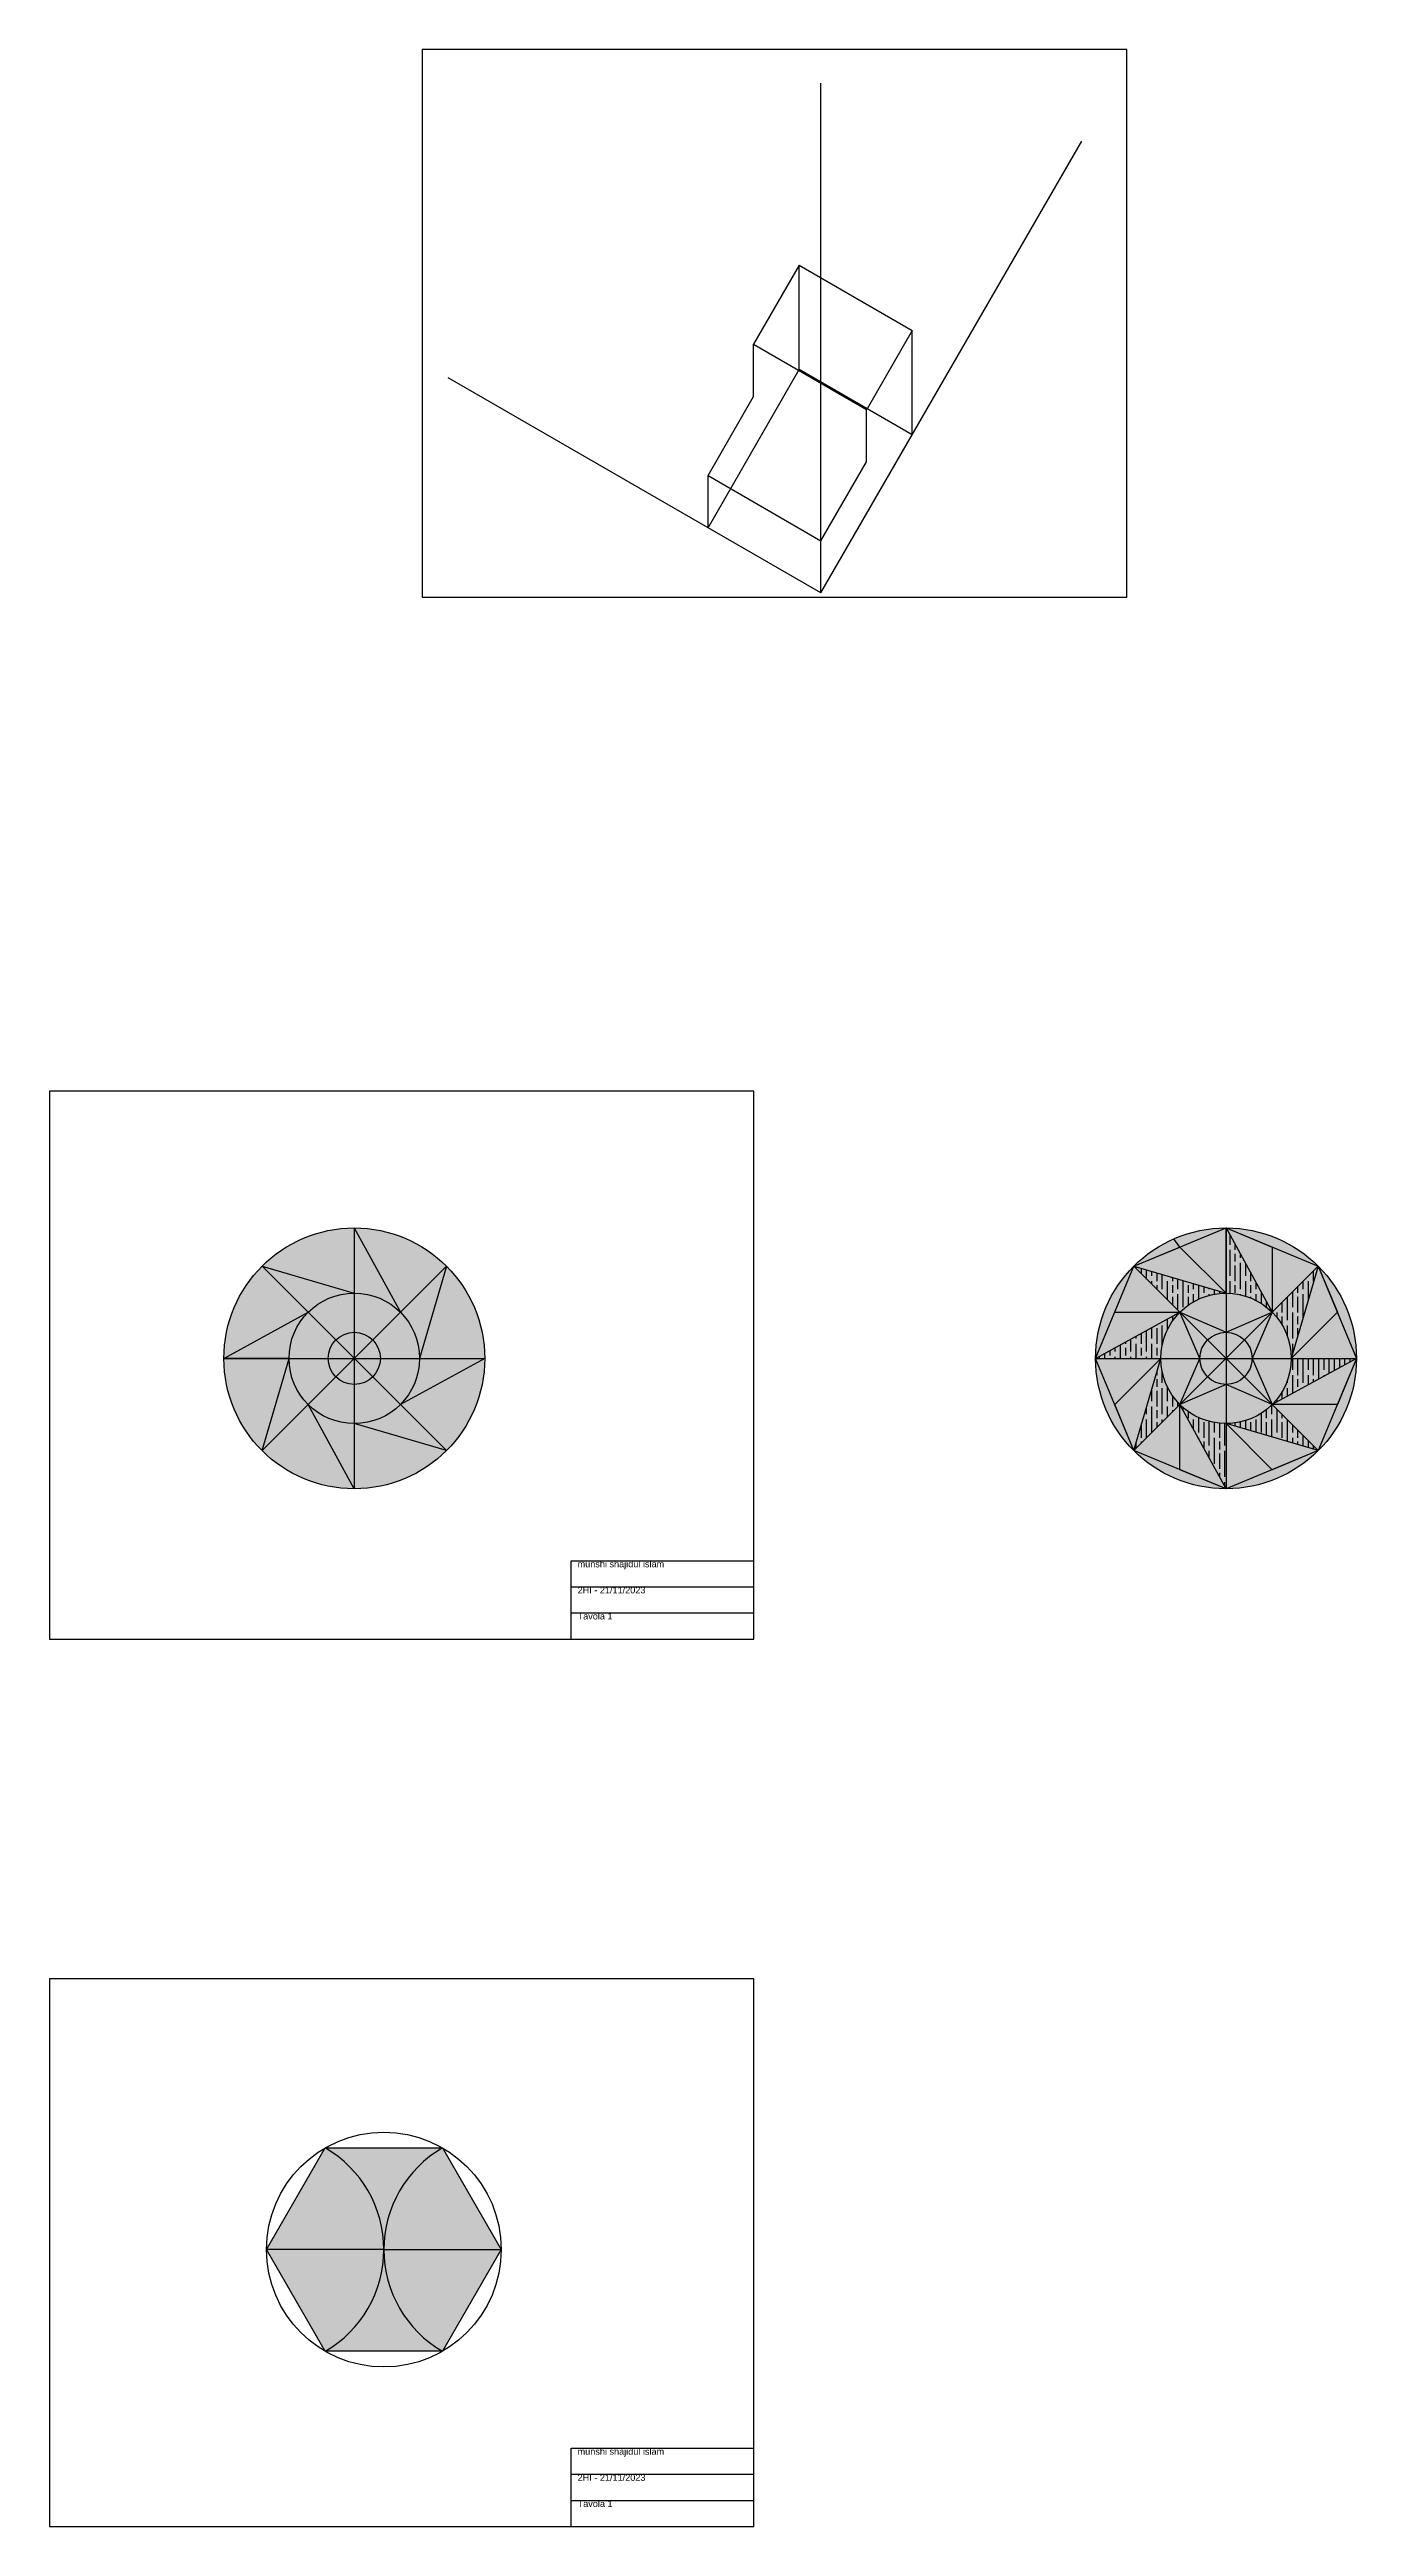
# Model space of a CAD drawing. Header units: millimetres. Extents: x 125 to 2789, y -715 to 698.
# Drawn here: x 495 to 996, y -251 to 698 of the extents above; entities that cross this region are included whole.
import ezdxf

# ---------------------------------------------------------------- set-up
doc = ezdxf.new("R2010")
doc.units = ezdxf.units.MM
doc.layers.add('squadratura', color=7, linetype='Continuous')
doc.styles.get("Standard").update_dxf_attribs({"font": 'arial.ttf'})

msp = doc.modelspace()

# ---------------------------------------------------------------- texts
at = {"layer": 'squadratura', "char_height": 2.5, "attachment_point": 1}
for s, insert in [('munshi shajidul islam', (697.88, 118.82)), ('munshi shajidul islam', (697.88, 118.82)), ('2HI - 21/11/2023', (697.88, 108.82)), ('2HI - 21/11/2023', (697.88, 108.82)), ('Tavola 1', (697.88, 98.82)), ('Tavola 1', (697.88, 98.82)), ('munshi shajidul islam', (697.88, -221.44)), ('2HI - 21/11/2023', (697.88, -231.44)), ('Tavola 1', (697.88, -241.44))]:
    msp.add_mtext_dynamic_manual_height_columns(s, width=70, gutter_width=12.5, heights=[0], dxfattribs=dict(at, insert=insert))

# ---------------------------------------------------------------- hatches: boundary and pattern name
h = msp.add_hatch(color=103)
h.set_gradient(color1=(0, 0, 255), color2=(255, 255, 0), tint=1, name='INVSPHERICAL')
h.paths.add_polyline_path([(594.6, 214.09), (576.93, 231.77, 0.198912), (562.28, 196.41)])
h.paths.add_polyline_path([(594.6, 214.09), (562.28, 196.41), (587.28, 196.41, -0.198912)])
h.paths.add_polyline_path([(605.21, 203.49), (594.6, 214.09, 0.198912), (587.28, 196.41), (602.28, 196.41, -0.198912)])
h.paths.add_polyline_path([(612.28, 221.41, 0.198912), (594.6, 214.09), (605.21, 203.49, -0.198912), (612.28, 206.41)])
h.paths.add_polyline_path([(612.28, 221.41), (576.93, 231.77), (594.6, 214.09, -0.198912)])
h.paths.add_polyline_path([(612.28, 246.41, 0.198912), (576.93, 231.77), (612.28, 221.41)])
h.paths.add_polyline_path([(612.28, 246.41), (612.28, 221.41, -0.198912), (629.96, 214.09)])
h.paths.add_polyline_path([(647.64, 231.77, 0.198912), (612.28, 246.41), (629.96, 214.09)])
h.paths.add_polyline_path([(629.96, 214.09, 0.198912), (612.28, 221.41), (612.28, 206.41, -0.198912), (619.35, 203.49)])
h.paths.add_polyline_path([(629.96, 214.09), (619.35, 203.49, -0.198912), (622.28, 196.41), (637.28, 196.41, 0.198912)])
h.paths.add_polyline_path([(612.28, 206.41), (612.28, 196.41), (619.35, 203.49, 0.198912)])
h.paths.add_polyline_path([(612.28, 206.41, 0.198912), (605.21, 203.49), (612.28, 196.41)])
h.paths.add_polyline_path([(605.21, 203.49, 0.198912), (602.28, 196.41), (612.28, 196.41)])
h.paths.add_polyline_path([(612.28, 196.41), (602.28, 196.41, 0.198912), (605.21, 189.34)])
h.paths.add_polyline_path([(612.28, 196.41), (612.28, 186.41, 0.198912), (619.35, 189.34)])
h.paths.add_polyline_path([(622.28, 196.41), (612.28, 196.41), (619.35, 189.34, 0.198912)])
h.paths.add_polyline_path([(619.35, 203.49), (612.28, 196.41), (622.28, 196.41, 0.198912)])
h.paths.add_polyline_path([(612.28, 196.41), (605.21, 189.34, 0.198912), (612.28, 186.41)])
h.paths.add_polyline_path([(612.28, 186.41, -0.198912), (605.21, 189.34), (594.6, 178.74, 0.198912), (612.28, 171.41)])
h.paths.add_polyline_path([(605.21, 189.34, -0.198912), (602.28, 196.41), (587.28, 196.41, 0.198912), (594.6, 178.74)])
h.paths.add_polyline_path([(619.35, 189.34, -0.198912), (612.28, 186.41), (612.28, 171.41, 0.198912), (629.96, 178.74)])
h.paths.add_polyline_path([(637.28, 196.41), (622.28, 196.41, -0.198912), (619.35, 189.34), (629.96, 178.74, 0.198912)])
h.paths.add_polyline_path([(647.64, 231.77), (637.28, 196.41), (662.28, 196.41, 0.198912)])
h.paths.add_polyline_path([(647.64, 231.77), (629.96, 214.09, -0.198912), (637.28, 196.41)])
h.paths.add_polyline_path([(662.28, 196.41), (637.28, 196.41, -0.198912), (629.96, 178.74)])
h.paths.add_polyline_path([(662.28, 196.41), (629.96, 178.74), (647.64, 161.06, 0.198912)])
h.paths.add_polyline_path([(629.96, 178.74, -0.198912), (612.28, 171.41), (647.64, 161.06)])
h.paths.add_polyline_path([(612.28, 171.41), (612.28, 146.41, 0.198912), (647.64, 161.06)])
h.paths.add_polyline_path([(612.28, 171.41, -0.198912), (594.6, 178.74), (612.28, 146.41)])
h.paths.add_polyline_path([(594.6, 178.74), (576.93, 161.06, 0.198912), (612.28, 146.41)])
h.paths.add_polyline_path([(587.28, 196.41), (562.28, 196.41, 0.198912), (576.93, 161.06)])
h.paths.add_polyline_path([(594.6, 178.74, -0.198912), (587.28, 196.41), (576.93, 161.06)])
h = msp.add_hatch(color=103)
h.set_gradient(color1=(0, 0, 255), color2=(255, 255, 0), tint=1, name='CURVED')
h.paths.add_polyline_path([(576.93, 231.77), (594.6, 214.09, -0.198912), (612.28, 221.41)])
h.paths.add_polyline_path([(629.96, 214.09), (612.28, 246.41), (612.28, 221.41, -0.198912)])
h.paths.add_polyline_path([(647.64, 231.77), (629.96, 214.09, -0.198912), (637.28, 196.41)])
h.paths.add_polyline_path([(637.28, 196.41, -0.198912), (629.96, 178.74), (662.28, 196.41)])
h.paths.add_polyline_path([(612.28, 171.41), (647.64, 161.06), (629.96, 178.74, -0.198912)])
h.paths.add_polyline_path([(612.28, 171.41, -0.198912), (594.6, 178.74), (612.28, 146.41)])
h.paths.add_polyline_path([(587.28, 196.41), (576.93, 161.06), (594.6, 178.74, -0.198912)])
h.paths.add_polyline_path([(562.28, 196.41), (587.28, 196.41, -0.198912), (594.6, 214.09)])
h = msp.add_hatch(color=103)
h.set_gradient(color1=(34, 52, 110), color2=(255, 255, 0), tint=1, name='SPHERICAL')
h.paths.add_polyline_path([(629.96, 214.09), (619.35, 203.49, -0.198912), (622.28, 196.41), (637.28, 196.41, 0.198912)])
h.paths.add_polyline_path([(637.28, 196.41), (622.28, 196.41, -0.198912), (619.35, 189.34), (629.96, 178.74, 0.198912)])
h.paths.add_polyline_path([(619.35, 189.34, -0.198912), (612.28, 186.41), (612.28, 171.41, 0.198912), (629.96, 178.74)])
h.paths.add_polyline_path([(612.28, 186.41, -0.198912), (605.21, 189.34), (594.6, 178.74, 0.198912), (612.28, 171.41)])
h.paths.add_polyline_path([(605.21, 189.34, -0.198912), (602.28, 196.41), (587.28, 196.41, 0.198912), (594.6, 178.74)])
h.paths.add_polyline_path([(605.21, 203.49), (594.6, 214.09, 0.198912), (587.28, 196.41), (602.28, 196.41, -0.198912)])
h.paths.add_polyline_path([(612.28, 221.41, 0.198912), (594.6, 214.09), (605.21, 203.49, -0.198912), (612.28, 206.41)])
h.paths.add_polyline_path([(629.96, 214.09, 0.198912), (612.28, 221.41), (612.28, 206.41, -0.198912), (619.35, 203.49)])
h.paths.add_polyline_path([(619.35, 203.49, 0.198912), (612.28, 206.41), (612.28, 196.41)])
h.paths.add_polyline_path([(612.28, 206.41, 0.198912), (605.21, 203.49), (612.28, 196.41)])
h.paths.add_polyline_path([(612.28, 196.41), (602.28, 196.41, 0.198912), (605.21, 189.34)])
h.paths.add_polyline_path([(612.28, 196.41), (612.28, 186.41, 0.198912), (619.35, 189.34)])
h.paths.add_polyline_path([(622.28, 196.41), (612.28, 196.41), (619.35, 189.34, 0.198912)])
h.paths.add_polyline_path([(612.28, 196.41), (605.21, 189.34, 0.198912), (612.28, 186.41)])
h.paths.add_polyline_path([(619.35, 203.49), (612.28, 196.41), (622.28, 196.41, 0.198912)])
h.paths.add_polyline_path([(605.21, 203.49, 0.198912), (602.28, 196.41), (612.28, 196.41)])
h.paths.add_polyline_path([(594.6, 214.09), (576.93, 231.77, 0.198912), (562.28, 196.41)])
h.paths.add_polyline_path([(612.28, 246.41, 0.198912), (576.93, 231.77), (612.28, 221.41)])
h.paths.add_polyline_path([(612.28, 246.41), (629.96, 214.09), (647.64, 231.77, 0.198912)])
h.paths.add_polyline_path([(647.64, 231.77), (637.28, 196.41), (662.28, 196.41, 0.198912)])
h.paths.add_polyline_path([(662.28, 196.41), (629.96, 178.74), (647.64, 161.06, 0.198912)])
h.paths.add_polyline_path([(612.28, 171.41), (612.28, 146.41, 0.198912), (647.64, 161.06)])
h.paths.add_polyline_path([(594.6, 178.74), (576.93, 161.06, 0.198912), (612.28, 146.41)])
h.paths.add_polyline_path([(587.28, 196.41), (562.28, 196.41, 0.198912), (576.93, 161.06)])
h = msp.add_hatch()
h.set_pattern_fill('GOST_WOOD', color=256)
h.paths.add_polyline_path([(946.44, 221.41), (911.08, 231.77), (928.76, 214.09, -0.198912)])
h.paths.add_polyline_path([(946.44, 246.41), (946.44, 221.41, -0.198912), (964.11, 214.09)])
h.paths.add_polyline_path([(981.79, 231.77), (964.11, 214.09, -0.198912), (971.44, 196.41)])
h.paths.add_polyline_path([(996.44, 196.41), (971.44, 196.41, -0.198912), (964.11, 178.74)])
h.paths.add_polyline_path([(964.11, 178.74, -0.198912), (946.44, 171.41), (981.79, 161.06)])
h.paths.add_polyline_path([(946.44, 171.41, -0.198912), (928.76, 178.74), (946.44, 146.41)])
h.paths.add_polyline_path([(928.76, 178.74, -0.198912), (921.44, 196.41), (911.08, 161.06)])
h.paths.add_polyline_path([(928.76, 214.09), (896.44, 196.41), (921.44, 196.41, -0.198912)])
h = msp.add_hatch(color=103)
h.set_gradient(color1=(0, 0, 255), color2=(255, 255, 0), name='INVSPHERICAL')
h.paths.add_polyline_path([(911.08, 231.77, 0.198912), (896.44, 196.41), (928.76, 214.09)])
h.paths.add_polyline_path([(946.44, 221.41), (946.44, 246.41, 0.198912), (911.08, 231.77)])
h.paths.add_polyline_path([(964.11, 214.09), (981.79, 231.77, 0.198912), (946.44, 246.41)])
h.paths.add_polyline_path([(971.44, 196.41), (996.44, 196.41, 0.198912), (981.79, 231.77)])
h.paths.add_polyline_path([(964.11, 178.74), (981.79, 161.06, 0.198912), (996.44, 196.41)])
h.paths.add_polyline_path([(946.44, 171.41), (946.44, 146.41, 0.198912), (981.79, 161.06)])
h.paths.add_polyline_path([(928.76, 178.74), (911.08, 161.06, 0.198912), (946.44, 146.41)])
h.paths.add_polyline_path([(921.44, 196.41), (896.44, 196.41, 0.198912), (911.08, 161.06)])
h = msp.add_hatch(color=103)
h.set_gradient(color1=(19, 103, 52), color2=(255, 255, 0), name='SPHERICAL')
h.paths.add_polyline_path([(911.08, 231.77), (928.76, 214.09, -0.198912), (946.44, 221.41)])
h.paths.add_polyline_path([(896.44, 196.41), (921.44, 196.41, -0.198912), (928.76, 214.09)])
h.paths.add_polyline_path([(911.08, 161.06), (928.76, 178.74, -0.198912), (921.44, 196.41)])
h.paths.add_polyline_path([(946.44, 146.41), (946.44, 171.41, -0.198912), (928.76, 178.74)])
h.paths.add_polyline_path([(981.79, 161.06), (964.11, 178.74, -0.198912), (946.44, 171.41)])
h.paths.add_polyline_path([(971.44, 196.41, -0.198912), (964.11, 178.74), (996.44, 196.41)])
h.paths.add_polyline_path([(981.79, 231.77), (964.11, 214.09, -0.198912), (971.44, 196.41)])
h.paths.add_polyline_path([(946.44, 246.41), (946.44, 221.41, -0.198912), (964.11, 214.09)])
h = msp.add_hatch(color=103)
h.set_gradient(color1=(248, 215, 49), color2=(255, 255, 0), name='INVCURVED')
h.paths.add_polyline_path([(946.44, 246.41, 0.198912), (911.08, 231.77)])
h.paths.add_polyline_path([(981.79, 231.77, 0.198912), (946.44, 246.41)])
h.paths.add_polyline_path([(981.79, 231.77), (996.44, 196.41, 0.198912)])
h.paths.add_polyline_path([(996.44, 196.41), (981.79, 161.06, 0.198912)])
h.paths.add_polyline_path([(981.79, 161.06), (946.44, 146.41, 0.198912)])
h.paths.add_polyline_path([(946.44, 146.41), (911.08, 161.06, 0.198912)])
h.paths.add_polyline_path([(911.08, 161.06), (896.44, 196.41, 0.198912)])
h.paths.add_polyline_path([(896.44, 196.41), (911.08, 231.77, 0.198912)])
h = msp.add_hatch(color=103)
h.set_gradient(color1=(16, 86, 137), color2=(255, 255, 0), name='INVCURVED')
h.paths.add_polyline_path([(946.44, 221.41), (928.76, 239.09), (911.08, 231.77)])
h.paths.add_polyline_path([(964.11, 214.09), (964.11, 239.09), (946.44, 246.41)])
h.paths.add_polyline_path([(989.11, 214.09), (981.79, 231.77), (971.44, 196.41)])
h.paths.add_polyline_path([(964.11, 178.74), (989.11, 178.74), (996.44, 196.41)])
h.paths.add_polyline_path([(964.11, 153.74), (981.79, 161.06), (946.44, 171.41)])
h.paths.add_polyline_path([(928.76, 178.74), (928.76, 153.74), (946.44, 146.41)])
h.paths.add_polyline_path([(903.76, 178.74), (911.08, 161.06), (921.44, 196.41)])
h.paths.add_polyline_path([(928.76, 214.09), (903.76, 214.09), (896.44, 196.41)])
h = msp.add_hatch(color=103)
h.set_gradient(color1=(39, 118, 187), color2=(229, 232, 120), tint=1, name='SPHERICAL')
h.paths.add_polyline_path([(629.96, 214.09), (619.35, 203.49, -0.198912), (622.28, 196.41), (637.28, 196.41, 0.198912)])
h.paths.add_polyline_path([(629.96, 214.09, 0.198912), (612.28, 221.41), (612.28, 206.41, -0.198912), (619.35, 203.49)])
h.paths.add_polyline_path([(612.28, 221.41, 0.198912), (594.6, 214.09), (605.21, 203.49, -0.198912), (612.28, 206.41)])
h.paths.add_polyline_path([(594.6, 214.09, 0.198912), (587.28, 196.41), (602.28, 196.41, -0.198912), (605.21, 203.49)])
h.paths.add_polyline_path([(602.28, 196.41), (587.28, 196.41, 0.198912), (594.6, 178.74), (605.21, 189.34, -0.198912)])
h.paths.add_polyline_path([(612.28, 186.41, -0.198912), (605.21, 189.34), (594.6, 178.74, 0.198912), (612.28, 171.41)])
h.paths.add_polyline_path([(619.35, 189.34, -0.198912), (612.28, 186.41), (612.28, 171.41, 0.198912), (629.96, 178.74)])
h.paths.add_polyline_path([(637.28, 196.41), (622.28, 196.41, -0.198912), (619.35, 189.34), (629.96, 178.74, 0.198912)])
h = msp.add_hatch(color=103)
h.set_gradient(color1=(128, 128, 128), color2=(255, 255, 0), name='SPHERICAL')
h.paths.add_polyline_path([(939.37, 203.49), (928.76, 214.09, 0.198912), (921.44, 196.41), (936.44, 196.41, -0.198912)])
h.paths.add_polyline_path([(939.37, 189.34, -0.198912), (936.44, 196.41), (921.44, 196.41, 0.198912), (928.76, 178.74)])
h.paths.add_polyline_path([(946.44, 186.41, -0.198912), (939.37, 189.34), (928.76, 178.74, 0.198912), (946.44, 171.41)])
h.paths.add_polyline_path([(953.51, 189.34, -0.198912), (946.44, 186.41), (946.44, 171.41, 0.198912), (964.11, 178.74)])
h.paths.add_polyline_path([(971.44, 196.41), (956.44, 196.41, -0.198912), (953.51, 189.34), (964.11, 178.74, 0.198912)])
h.paths.add_polyline_path([(964.11, 214.09), (953.51, 203.49, -0.198912), (956.44, 196.41), (971.44, 196.41, 0.198912)])
h.paths.add_polyline_path([(964.11, 214.09, 0.198912), (946.44, 221.41), (946.44, 206.41, -0.198912), (953.51, 203.49)])
h.paths.add_polyline_path([(946.44, 221.41, 0.198912), (928.76, 214.09), (939.37, 203.49, -0.198912), (946.44, 206.41)])
h = msp.add_hatch(color=103)
h.set_gradient(color1=(19, 103, 52), color2=(255, 255, 0), name='SPHERICAL')
h.paths.add_polyline_path([(928.76, 214.09), (939.37, 203.49, -0.198912), (946.44, 206.41)])
h.paths.add_polyline_path([(928.76, 214.09), (936.44, 196.41, -0.198912), (939.37, 203.49)])
h.paths.add_polyline_path([(939.37, 189.34, -0.198912), (936.44, 196.41), (928.76, 178.74)])
h.paths.add_polyline_path([(939.37, 189.34), (928.76, 178.74), (946.44, 186.41, -0.198912)])
h.paths.add_polyline_path([(953.51, 189.34, -0.198912), (946.44, 186.41), (964.11, 178.74)])
h.paths.add_polyline_path([(956.44, 196.41, -0.198912), (953.51, 189.34), (964.11, 178.74)])
h.paths.add_polyline_path([(964.11, 214.09), (953.51, 203.49, -0.198912), (956.44, 196.41)])
h.paths.add_polyline_path([(964.11, 214.09), (946.44, 206.41, -0.198912), (953.51, 203.49)])
h = msp.add_hatch(color=103)
h.set_gradient(color1=(39, 118, 187), color2=(34, 52, 110), tint=1, name='INVSPHERICAL')
h.paths.add_polyline_path([(612.28, 206.41, 0.198912), (605.21, 203.49), (612.28, 196.41)])
h.paths.add_polyline_path([(619.35, 203.49, 0.198912), (612.28, 206.41), (612.28, 196.41)])
h.paths.add_polyline_path([(619.35, 203.49), (612.28, 196.41), (622.28, 196.41, 0.198912)])
h.paths.add_polyline_path([(622.28, 196.41), (612.28, 196.41), (619.35, 189.34, 0.198912)])
h.paths.add_polyline_path([(612.28, 196.41), (612.28, 186.41, 0.198912), (619.35, 189.34)])
h.paths.add_polyline_path([(612.28, 196.41), (605.21, 189.34, 0.198912), (612.28, 186.41)])
h.paths.add_polyline_path([(612.28, 196.41), (602.28, 196.41, 0.198912), (605.21, 189.34)])
h.paths.add_polyline_path([(605.21, 203.49, 0.198912), (602.28, 196.41), (612.28, 196.41)])
h = msp.add_hatch(color=103)
h.set_gradient(color1=(102, 204, 127), color2=(255, 255, 0), name='INVSPHERICAL')
h.paths.add_polyline_path([(939.37, 203.49, 0.198912), (936.44, 196.41), (946.44, 196.41)])
h.paths.add_polyline_path([(946.44, 196.41), (936.44, 196.41, 0.198912), (939.37, 189.34)])
h.paths.add_polyline_path([(946.44, 196.41), (939.37, 189.34, 0.198912), (946.44, 186.41)])
h.paths.add_polyline_path([(953.51, 189.34), (946.44, 196.41), (946.44, 186.41, 0.198912)])
h.paths.add_polyline_path([(956.44, 196.41), (946.44, 196.41), (953.51, 189.34, 0.198912)])
h.paths.add_polyline_path([(953.51, 203.49, 0.198912), (946.44, 206.41), (946.44, 196.41)])
h.paths.add_polyline_path([(953.51, 203.49), (946.44, 196.41), (956.44, 196.41, 0.198912)])
h.paths.add_polyline_path([(946.44, 206.41, 0.198912), (939.37, 203.49), (946.44, 196.41)])
h = msp.add_hatch(color=256)
h.set_gradient(color1=(39, 118, 187), color2=(34, 52, 110), tint=1, name='INVSPHERICAL')
h.paths.add_polyline_path([(601.12, -106.32), (578.62, -145.29), (623.62, -145.29, 0.267949)])
h.paths.add_polyline_path([(646.12, -106.32), (601.12, -106.32, -0.267949), (623.62, -145.29, -0.267949)])
h.paths.add_polyline_path([(646.12, -106.32, 0.267949), (623.62, -145.29), (668.62, -145.29)])
h.paths.add_polyline_path([(668.62, -145.29), (623.62, -145.29, 0.267949), (646.12, -184.26)])
h.paths.add_polyline_path([(623.62, -145.29), (578.62, -145.29), (601.12, -184.26, 0.267949)])
h.paths.add_polyline_path([(623.62, -145.29, -0.267949), (601.12, -184.26), (646.12, -184.26, -0.267949)])

# ---------------------------------------------------------------- linework, layer by layer
at = {"color": 103}
msp.add_line((928.76, 239.09), (926.42, 242.23), dxfattribs=at)
for p, q in [((578.62, -145.29), (601.12, -106.32)), ((601.12, -106.32), (646.12, -106.32)), ((646.12, -106.32), (668.62, -145.29)), ((623.62, -145.29), (578.62, -145.29)), ((601.12, -184.26), (578.62, -145.29)), ((623.62, -145.29), (668.62, -145.29)), ((668.62, -145.29), (646.12, -184.26)), ((646.12, -184.26), (601.12, -184.26))]:
    msp.add_line(p, q)
for points in [[(911.08, 231.77), (946.44, 246.41), (981.79, 231.77), (996.44, 196.41), (981.79, 161.06), (946.44, 146.41), (911.08, 161.06), (896.44, 196.41), (911.08, 231.77)], [(903.76, 214.09), (928.76, 214.09), (911.08, 231.77), (928.76, 239.09), (946.44, 221.41), (946.44, 246.41), (964.11, 239.09), (964.11, 214.09), (981.79, 231.77), (989.11, 214.09), (971.44, 196.41), (996.44, 196.41), (989.11, 178.74), (964.11, 178.74), (981.79, 161.06), (964.11, 153.74), (946.44, 171.41), (946.44, 146.41), (928.76, 153.74), (928.76, 178.74), (911.08, 161.06), (903.76, 178.74), (921.44, 196.41)], [(928.76, 214.09), (946.44, 206.41), (964.11, 214.09), (956.44, 196.41), (964.11, 178.74), (946.44, 186.41), (928.76, 178.74), (936.44, 196.41), (928.76, 214.09)]]:
    msp.add_lwpolyline(points, dxfattribs=at)
msp.add_circle((623.62, -145.29), 45)
msp.add_circle((623.62, -145.29), 45)
for centre, start, end in [((578.62, -145.29), 300, 60), ((668.62, -145.29), 120, 240)]:
    msp.add_arc(centre, 45, start, end)
at = {"layer": 'squadratura'}
for p, q in [((791.17, 489.9), (791.17, 685.37)), ((791.17, 489.9), (891.17, 663.11)), ((782.87, 615.53), (765.37, 585.21)), ((782.87, 575.53), (782.87, 615.53)), ((782.87, 615.53), (826.17, 590.53)), ((826.17, 590.53), (808.85, 560.53)), ((826.17, 550.53), (826.17, 590.53)), ((765.37, 565.21), (765.37, 585.21)), ((765.37, 585.21), (808.67, 560.21)), ((791.17, 489.9), (648.26, 572.42)), ((747.87, 514.9), (782.87, 575.53)), ((826.17, 550.53), (782.87, 575.53)), ((747.87, 534.9), (765.37, 565.21)), ((808.67, 540.21), (808.67, 560.21)), ((791.17, 489.9), (826.17, 550.53)), ((826.17, 550.53), (826.17, 550.53)), ((747.87, 514.9), (747.87, 534.9)), ((747.87, 534.9), (791.17, 509.9)), ((791.17, 509.9), (808.67, 540.21)), ((791.17, 489.9), (747.87, 514.9)), ((791.17, 489.9), (791.17, 509.9)), ((612.28, 246.41), (612.28, 146.41)), ((946.44, 246.41), (946.44, 146.41)), ((576.93, 161.06), (647.64, 231.77)), ((576.93, 231.77), (647.64, 161.06)), ((911.08, 161.06), (981.79, 231.77)), ((911.08, 231.77), (981.79, 161.06)), ((562.28, 196.41), (662.28, 196.41)), ((896.44, 196.41), (996.44, 196.41)), ((695.47, 88.82), (695.47, 118.82)), ((695.47, 118.82), (765.47, 118.82)), ((695.47, 88.82), (695.47, 118.82)), ((695.47, 118.82), (765.47, 118.82)), ((695.47, 108.82), (765.47, 108.82)), ((695.47, 108.82), (765.47, 108.82)), ((695.47, 98.82), (765.47, 98.82)), ((695.47, 98.82), (765.47, 98.82)), ((695.47, -251.44), (695.47, -221.44)), ((695.47, -221.44), (765.47, -221.44)), ((695.47, -231.44), (765.47, -231.44)), ((695.47, -241.44), (765.47, -241.44))]:
    msp.add_line(p, q, dxfattribs=at)
for points in [[(638.36, 488.23), (908.36, 488.23), (908.36, 698.23), (638.36, 698.23), (638.36, 488.23)], [(495.47, 88.82), (765.47, 88.82), (765.47, 298.82), (495.47, 298.82), (495.47, 88.82)], [(495.47, 88.82), (765.47, 88.82), (765.47, 298.82), (495.47, 298.82), (495.47, 88.82)], [(612.28, 246.41), (629.96, 214.09), (647.64, 231.77), (637.28, 196.41), (662.28, 196.41), (629.96, 178.74), (647.64, 161.06), (612.28, 171.41), (612.28, 146.41), (594.6, 178.74), (576.93, 161.06), (587.28, 196.41)], [(946.44, 246.41), (964.11, 214.09), (981.79, 231.77), (971.44, 196.41), (996.44, 196.41), (964.11, 178.74), (981.79, 161.06), (946.44, 171.41), (946.44, 146.41), (928.76, 178.74), (911.08, 161.06), (921.44, 196.41)], [(562.28, 196.41), (594.6, 214.09), (576.93, 231.77), (612.28, 221.41), (612.28, 221.41)], [(896.44, 196.41), (928.76, 214.09), (911.08, 231.77), (946.44, 221.41), (946.44, 221.41)], [(576.93, 161.06), (587.28, 196.41), (562.28, 196.41), (594.6, 214.09)], [(495.47, -251.44), (765.47, -251.44), (765.47, -41.44), (495.47, -41.44), (495.47, -251.44)]]:
    msp.add_lwpolyline(points, dxfattribs=at)
for centre, radius in [((612.28, 196.41), 50), ((946.44, 196.41), 50), ((612.28, 196.41), 25), ((946.44, 196.41), 25), ((612.28, 196.41), 10), ((946.44, 196.41), 10)]:
    msp.add_circle(centre, radius, dxfattribs=at)

msp.set_redraw_order([(e.dxf.handle, doc.entitydb.next_handle()) for e in msp.query("TEXT MTEXT ATTDEF DIMENSION ARC_DIMENSION")])  # texts and dimensions are drawn at this point

doc.saveas('drawing.dxf')
